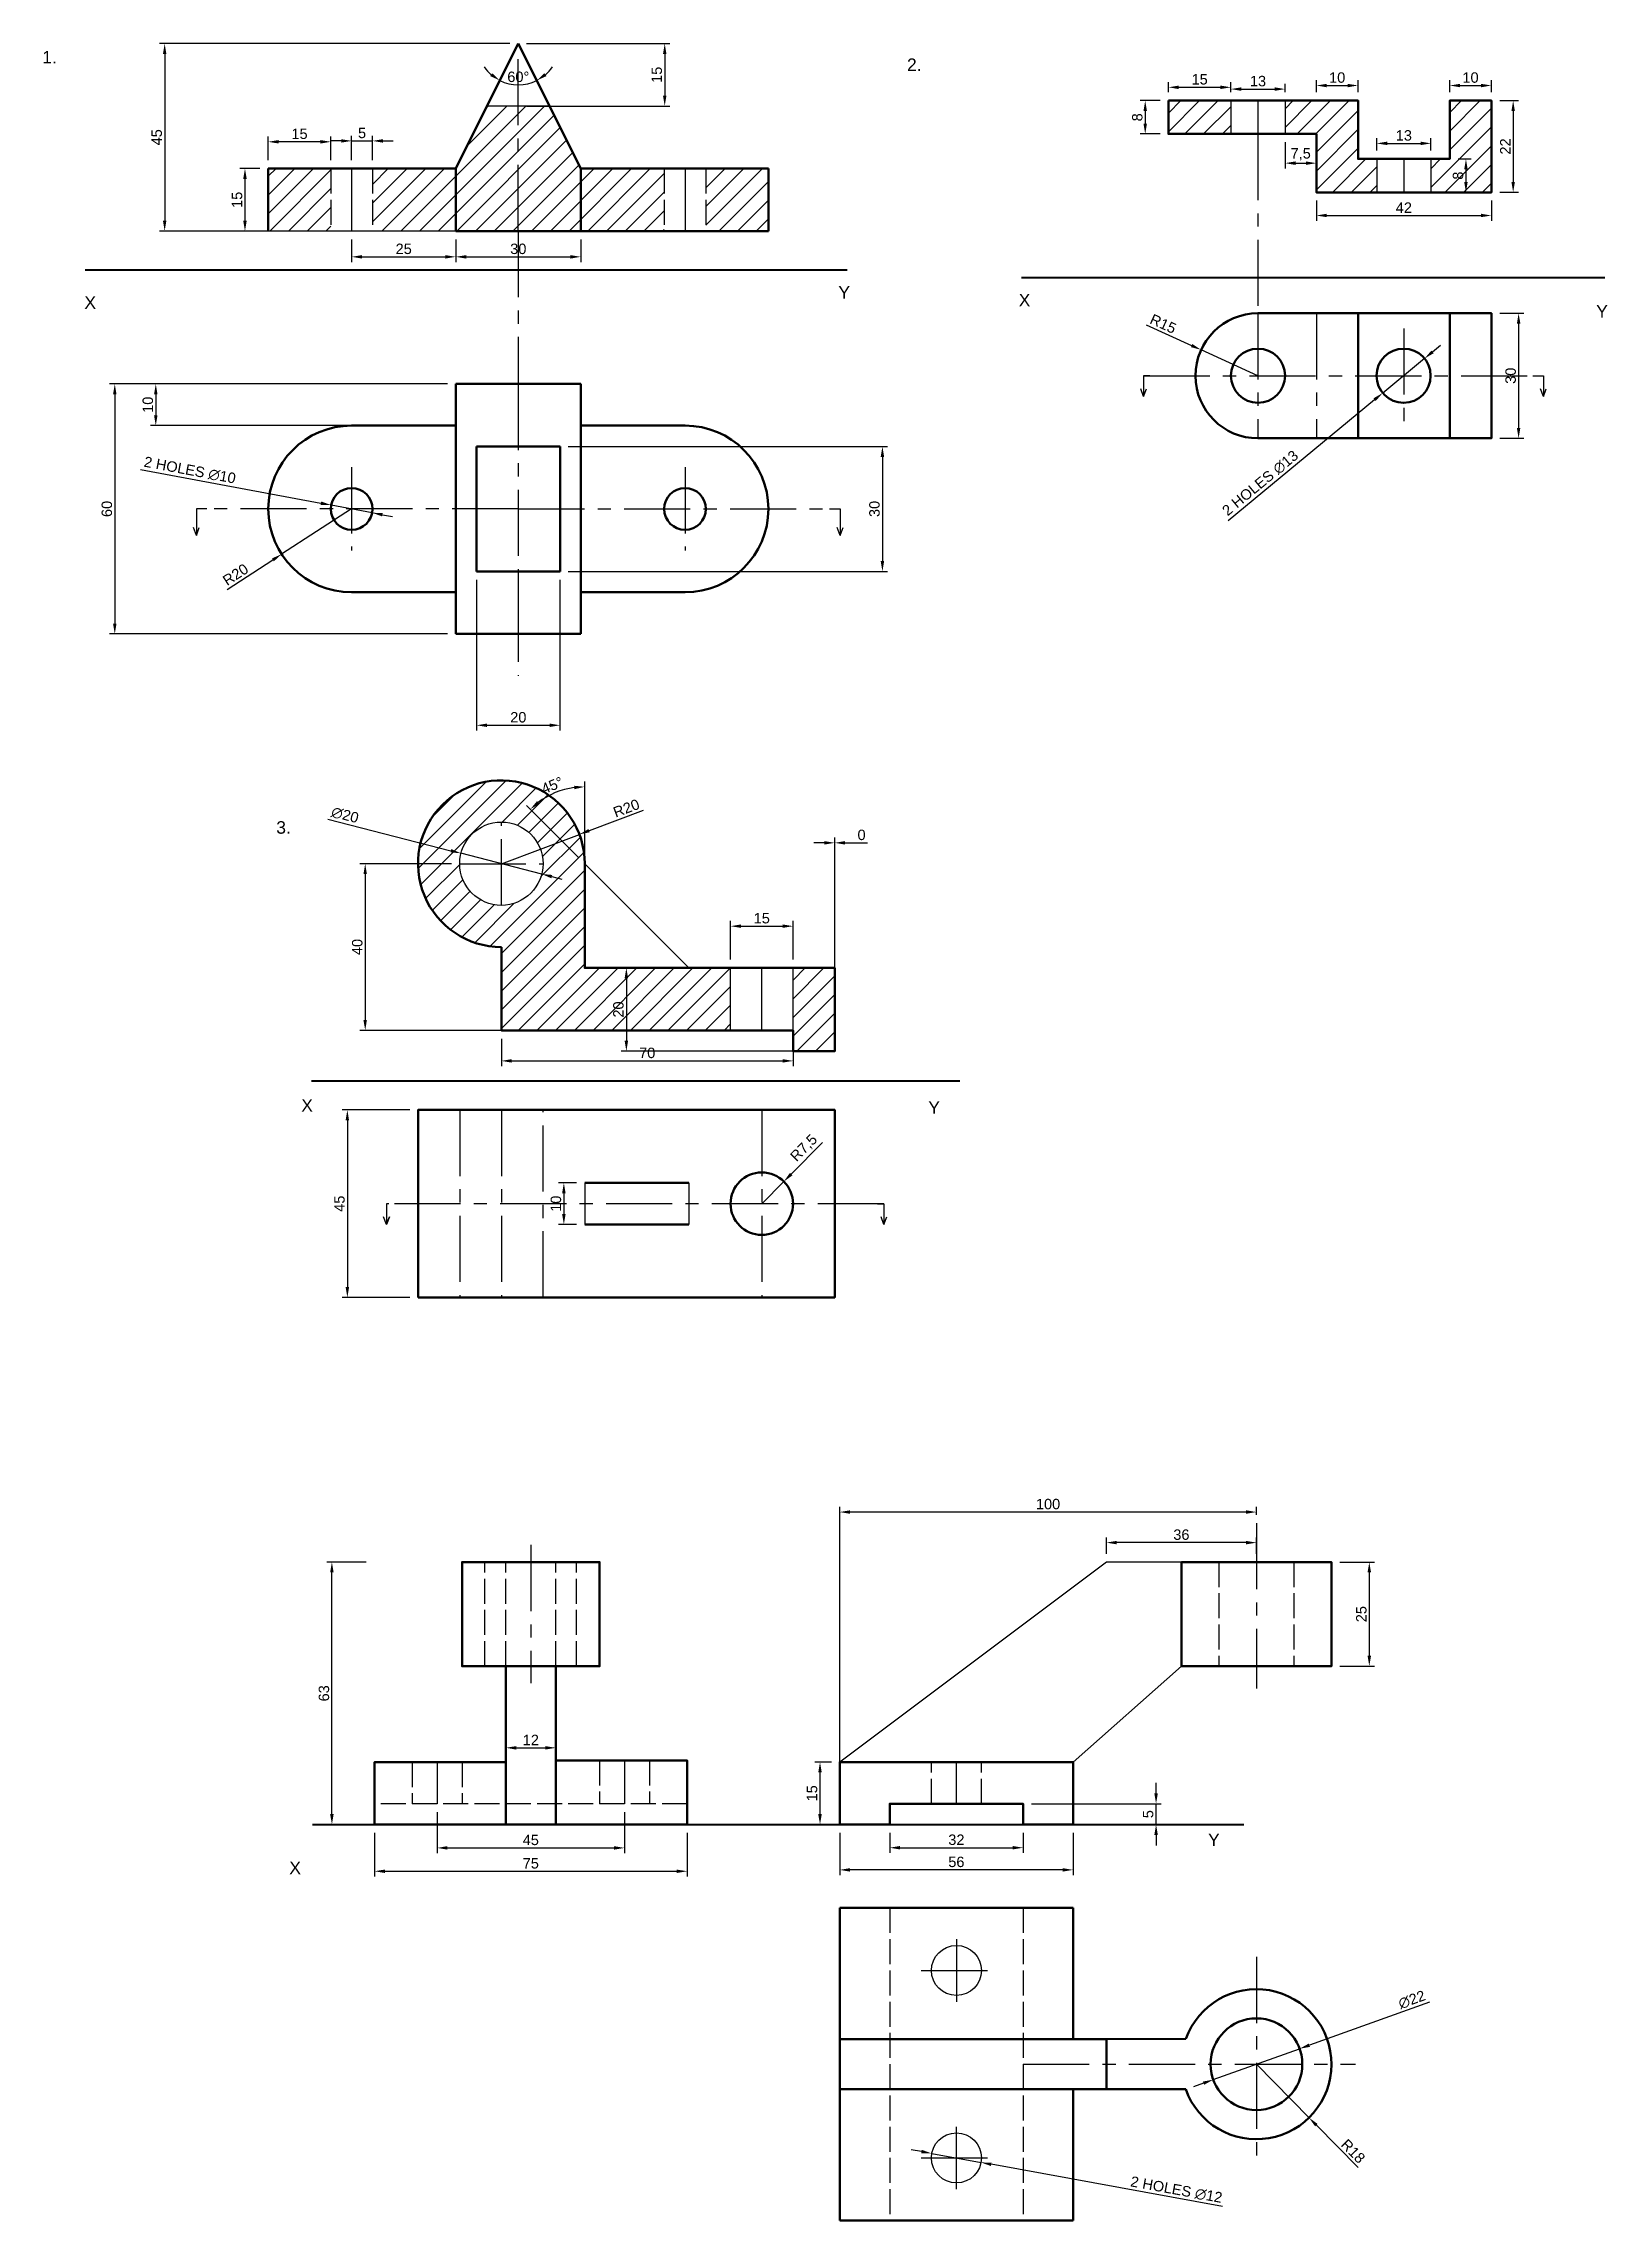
# Model space of a CAD drawing. Header units: millimetres. Extents: x 2810 to 3185, y 829 to 1351.
import ezdxf

# ---------------------------------------------------------------- set-up
doc = ezdxf.new("R2010")
doc.units = ezdxf.units.MM
doc.header["$LTSCALE"] = 0.5
doc.linetypes.add('ACAD_ISO02W100', pattern=[15, 12, -3])
doc.linetypes.add('CENTER', pattern=[50.8, 31.75, -6.35, 6.35, -6.35])
doc.styles.get("Standard").update_dxf_attribs({"font": 'arial.ttf'})
doc.dimstyles.new('ISO-25', dxfattribs={"dimtxt": 2.5, "dimasz": 2.5, "dimexe": 1.25, "dimexo": 2, "dimtad": 1, "dimtxsty": 'Standard', "dimcen": 2.5, "dimadec": 0, "dimazin": 0, "dimtfac": 1, "dimtmove": 0, "dimatfit": 3, "dimfxl": 1, "dimlwd": 25, "dimarcsym": 0})

msp = doc.modelspace()

# ---------------------------------------------------------------- texts
for s, p in [('1. ', (2809.542, 1346.273)), ('2. ', (3017.064, 1344.47)), ('X', (2819.663, 1287.389)), ('Y', (3000.595, 1289.832)), ('X', (3043.873, 1287.972)), ('Y', (3182.447, 1285.288)), ('3. ', (2865.706, 1161.436)), ('X', (2871.705, 1094.72)), ('Y', (3022.169, 1094.215)), ('Y', (3089.303, 918.484)), ('X', (2868.833, 911.75))]:
    msp.add_text(s, height=3).set_placement(p)

# ---------------------------------------------------------------- blocks, each defined once
blk = doc.blocks.new('*D2')
at = {"color": 0, "lineweight": -2, "transparency": 16777216}
for p, q in [((2861.79, 1321.05), (2856.95, 1321.05)), ((2861.79, 1306.05), (2856.95, 1306.05))]:
    blk.add_line(p, q, dxfattribs=at)
at = {"color": 0, "lineweight": 25, "transparency": 16777216}
blk.add_line((2858.2, 1318.55), (2858.2, 1308.55), dxfattribs=at)
at = {"color": 0, "transparency": 16777216}
for points in [[(2857.78, 1318.55), (2858.62, 1318.55), (2858.2, 1321.05)], [(2857.78, 1308.55), (2858.62, 1308.55), (2858.2, 1306.05)]]:
    blk.add_solid(points, dxfattribs=at)
at = {"layer": 'Defpoints', "color": 0, "transparency": 16777216}
for p in [(2863.79, 1321.05), (2858.2, 1306.05), (2863.79, 1306.05)]:
    blk.add_point(p, dxfattribs=at)
at = {"color": 0, "transparency": 16777216, "insert": (2856.3, 1313.55), "char_height": 2.5, "attachment_point": 5, "rotation": 90}
blk.add_mtext('15', dxfattribs=at)
blk = doc.blocks.new('*D3')
at = {"color": 0, "lineweight": -2, "transparency": 16777216}
for p, q in [((2908.79, 1304.05), (2908.79, 1298.62)), ((2938.79, 1304.05), (2938.79, 1298.62))]:
    blk.add_line(p, q, dxfattribs=at)
at = {"color": 0, "lineweight": 25, "transparency": 16777216}
blk.add_line((2911.29, 1299.87), (2936.29, 1299.87), dxfattribs=at)
at = {"color": 0, "transparency": 16777216}
for points in [[(2911.29, 1300.28), (2911.29, 1299.45), (2908.79, 1299.87)], [(2936.29, 1300.28), (2936.29, 1299.45), (2938.79, 1299.87)]]:
    blk.add_solid(points, dxfattribs=at)
at = {"layer": 'Defpoints', "color": 0, "transparency": 16777216}
for p in [(2908.79, 1306.05), (2938.79, 1306.05), (2938.79, 1299.87)]:
    blk.add_point(p, dxfattribs=at)
at = {"color": 0, "transparency": 16777216, "insert": (2923.79, 1301.77), "char_height": 2.5, "attachment_point": 5}
blk.add_mtext('30', dxfattribs=at)
blk = doc.blocks.new('*D4')
at = {"color": 0, "lineweight": -2, "transparency": 16777216}
for p, q in [((2883.79, 1304.05), (2883.79, 1298.62)), ((2908.79, 1304.05), (2908.79, 1298.62))]:
    blk.add_line(p, q, dxfattribs=at)
at = {"color": 0, "lineweight": 25, "transparency": 16777216}
blk.add_line((2886.29, 1299.87), (2906.29, 1299.87), dxfattribs=at)
at = {"color": 0, "transparency": 16777216}
for points in [[(2886.29, 1300.28), (2886.29, 1299.45), (2883.79, 1299.87)], [(2906.29, 1300.28), (2906.29, 1299.45), (2908.79, 1299.87)]]:
    blk.add_solid(points, dxfattribs=at)
at = {"layer": 'Defpoints', "color": 0, "transparency": 16777216}
for p in [(2883.79, 1306.05), (2908.79, 1306.05), (2908.79, 1299.87)]:
    blk.add_point(p, dxfattribs=at)
at = {"color": 0, "transparency": 16777216, "insert": (2896.29, 1301.77), "char_height": 2.5, "attachment_point": 5}
blk.add_mtext('25', dxfattribs=at)
blk = doc.blocks.new('*D5')
at = {"color": 0, "lineweight": 25, "transparency": 16777216}
for p, q in [((2881.29, 1327.69), (2878.79, 1327.69)), ((2883.79, 1327.69), (2888.79, 1327.69)), ((2891.29, 1327.69), (2893.79, 1327.69))]:
    blk.add_line(p, q, dxfattribs=at)
at = {"color": 0, "lineweight": -2, "transparency": 16777216}
for p, q in [((2883.79, 1323.05), (2883.79, 1328.94)), ((2888.79, 1323.05), (2888.79, 1328.94))]:
    blk.add_line(p, q, dxfattribs=at)
at = {"color": 0, "transparency": 16777216}
for points in [[(2881.29, 1328.1), (2881.29, 1327.27), (2883.79, 1327.69)], [(2891.29, 1328.1), (2891.29, 1327.27), (2888.79, 1327.69)]]:
    blk.add_solid(points, dxfattribs=at)
at = {"layer": 'Defpoints', "color": 0, "transparency": 16777216}
for p in [(2888.79, 1327.69), (2883.79, 1321.05), (2888.79, 1321.05)]:
    blk.add_point(p, dxfattribs=at)
at = {"color": 0, "transparency": 16777216, "insert": (2886.29, 1329.58), "char_height": 2.5, "attachment_point": 5}
blk.add_mtext('5', dxfattribs=at)
blk = doc.blocks.new('*D6')
at = {"color": 0, "lineweight": -2, "transparency": 16777216}
for p, q in [((2921.79, 1351.05), (2837.68, 1351.05)), ((2921.79, 1306.05), (2837.68, 1306.05))]:
    blk.add_line(p, q, dxfattribs=at)
at = {"color": 0, "lineweight": 25, "transparency": 16777216}
blk.add_line((2838.93, 1348.55), (2838.93, 1308.55), dxfattribs=at)
at = {"color": 0, "transparency": 16777216}
for points in [[(2838.51, 1348.55), (2839.34, 1348.55), (2838.93, 1351.05)], [(2838.51, 1308.55), (2839.34, 1308.55), (2838.93, 1306.05)]]:
    blk.add_solid(points, dxfattribs=at)
at = {"layer": 'Defpoints', "color": 0, "transparency": 16777216}
for p in [(2923.79, 1351.05), (2838.93, 1306.05), (2923.79, 1306.05)]:
    blk.add_point(p, dxfattribs=at)
at = {"color": 0, "lineweight": 50, "transparency": 16777216, "insert": (2837.03, 1328.55), "char_height": 2.5, "attachment_point": 5, "rotation": 90}
blk.add_mtext('45', dxfattribs=at)
blk = doc.blocks.new('*D7')
at = {"color": 0, "lineweight": -2, "transparency": 16777216}
for p, q in [((2863.79, 1323.05), (2863.79, 1328.72)), ((2878.79, 1323.05), (2878.79, 1328.72))]:
    blk.add_line(p, q, dxfattribs=at)
at = {"color": 0, "lineweight": 25, "transparency": 16777216}
blk.add_line((2876.29, 1327.47), (2866.29, 1327.47), dxfattribs=at)
at = {"color": 0, "transparency": 16777216}
for points in [[(2866.29, 1327.89), (2866.29, 1327.06), (2863.79, 1327.47)], [(2876.29, 1327.89), (2876.29, 1327.06), (2878.79, 1327.47)]]:
    blk.add_solid(points, dxfattribs=at)
at = {"layer": 'Defpoints', "color": 0, "transparency": 16777216}
for p in [(2863.79, 1327.47), (2863.79, 1321.05), (2878.79, 1321.05)]:
    blk.add_point(p, dxfattribs=at)
at = {"color": 0, "transparency": 16777216, "insert": (2871.29, 1329.38), "char_height": 2.5, "attachment_point": 5}
blk.add_mtext('15', dxfattribs=at)
blk = doc.blocks.new('*D9')
at = {"color": 0, "lineweight": 25, "transparency": 16777216}
for p, q in [((2883.79, 1239.37), (2867, 1228.51)), ((2853.94, 1220.06), (2864.9, 1227.15))]:
    blk.add_line(p, q, dxfattribs=at)
at = {"color": 0, "transparency": 16777216}
blk.add_solid([(2864.68, 1227.5), (2865.13, 1226.8), (2867, 1228.51)], dxfattribs=at)
at = {"layer": 'Defpoints', "color": 0, "transparency": 16777216}
for p in [(2883.79, 1239.37), (2867, 1228.51)]:
    blk.add_point(p, dxfattribs=at)
at = {"color": 0, "transparency": 16777216, "insert": (2855.93, 1223.61), "char_height": 2.5, "attachment_point": 5, "rotation": 32.898}
blk.add_mtext('R20', dxfattribs=at)
blk = doc.blocks.new('*D10')
at = {"color": 0, "lineweight": 25, "transparency": 16777216}
for p, q in [((2833.16, 1248.85), (2876.42, 1240.75)), ((2888.71, 1238.45), (2878.88, 1240.29)), ((2891.17, 1237.99), (2893.62, 1237.53))]:
    blk.add_line(p, q, dxfattribs=at)
at = {"color": 0, "transparency": 16777216}
for points in [[(2876.5, 1241.16), (2876.35, 1240.34), (2878.88, 1240.29)], [(2891.24, 1238.4), (2891.09, 1237.58), (2888.71, 1238.45)]]:
    blk.add_solid(points, dxfattribs=at)
at = {"layer": 'Defpoints', "color": 0, "transparency": 16777216}
for p in [(2878.88, 1240.29), (2888.71, 1238.45)]:
    blk.add_point(p, dxfattribs=at)
at = {"color": 0, "transparency": 16777216, "insert": (2844.97, 1248.65), "char_height": 2.5, "attachment_point": 5, "rotation": 349.3915}
blk.add_mtext('2 HOLES ∅10', dxfattribs=at)
blk = doc.blocks.new('*D11')
at = {"color": 0, "lineweight": -2, "transparency": 16777216}
for p, q in [((2906.79, 1269.37), (2825.71, 1269.37)), ((2906.79, 1209.37), (2825.71, 1209.37))]:
    blk.add_line(p, q, dxfattribs=at)
at = {"color": 0, "lineweight": 25, "transparency": 16777216}
blk.add_line((2826.96, 1266.87), (2826.96, 1211.87), dxfattribs=at)
at = {"color": 0, "transparency": 16777216}
for points in [[(2826.54, 1266.87), (2827.37, 1266.87), (2826.96, 1269.37)], [(2826.54, 1211.87), (2827.37, 1211.87), (2826.96, 1209.37)]]:
    blk.add_solid(points, dxfattribs=at)
at = {"layer": 'Defpoints', "color": 0, "transparency": 16777216}
for p in [(2908.79, 1269.37), (2826.96, 1209.37), (2908.79, 1209.37)]:
    blk.add_point(p, dxfattribs=at)
at = {"color": 0, "transparency": 16777216, "insert": (2825.06, 1239.37), "char_height": 2.5, "attachment_point": 5, "rotation": 90}
blk.add_mtext('60', dxfattribs=at)
blk = doc.blocks.new('*D12')
at = {"color": 0, "lineweight": -2, "transparency": 16777216}
for p, q in [((2906.79, 1269.37), (2835.54, 1269.37)), ((2906.79, 1259.37), (2835.54, 1259.37))]:
    blk.add_line(p, q, dxfattribs=at)
at = {"color": 0, "lineweight": 25, "transparency": 16777216}
blk.add_line((2836.79, 1266.87), (2836.79, 1261.87), dxfattribs=at)
at = {"color": 0, "transparency": 16777216}
for points in [[(2836.38, 1266.87), (2837.21, 1266.87), (2836.79, 1269.37)], [(2836.38, 1261.87), (2837.21, 1261.87), (2836.79, 1259.37)]]:
    blk.add_solid(points, dxfattribs=at)
at = {"layer": 'Defpoints', "color": 0, "transparency": 16777216}
for p in [(2908.79, 1269.37), (2836.79, 1259.37), (2908.79, 1259.37)]:
    blk.add_point(p, dxfattribs=at)
at = {"color": 0, "transparency": 16777216, "insert": (2834.89, 1264.37), "char_height": 2.5, "attachment_point": 5, "rotation": 90}
blk.add_mtext('10', dxfattribs=at)
blk = doc.blocks.new('*D13')
at = {"color": 0, "lineweight": -2, "transparency": 16777216}
for p, q in [((2935.79, 1254.37), (3012.41, 1254.37)), ((2935.79, 1224.37), (3012.41, 1224.37))]:
    blk.add_line(p, q, dxfattribs=at)
at = {"color": 0, "lineweight": 25, "transparency": 16777216}
blk.add_line((3011.16, 1251.87), (3011.16, 1226.87), dxfattribs=at)
at = {"color": 0, "transparency": 16777216}
for points in [[(3010.75, 1251.87), (3011.58, 1251.87), (3011.16, 1254.37)], [(3010.75, 1226.87), (3011.58, 1226.87), (3011.16, 1224.37)]]:
    blk.add_solid(points, dxfattribs=at)
at = {"layer": 'Defpoints', "color": 0, "transparency": 16777216}
for p in [(2933.79, 1254.37), (2933.79, 1224.37), (3011.16, 1224.37)]:
    blk.add_point(p, dxfattribs=at)
at = {"color": 0, "transparency": 16777216, "insert": (3009.26, 1239.37), "char_height": 2.5, "attachment_point": 5, "rotation": 90}
blk.add_mtext('30', dxfattribs=at)
blk = doc.blocks.new('*D14')
at = {"color": 0, "lineweight": -2, "transparency": 16777216}
for p, q in [((2913.79, 1222.37), (2913.79, 1186.21)), ((2933.79, 1222.37), (2933.79, 1186.21))]:
    blk.add_line(p, q, dxfattribs=at)
at = {"color": 0, "lineweight": 25, "transparency": 16777216}
blk.add_line((2916.29, 1187.46), (2931.29, 1187.46), dxfattribs=at)
at = {"color": 0, "transparency": 16777216}
for points in [[(2916.29, 1187.87), (2916.29, 1187.04), (2913.79, 1187.46)], [(2931.29, 1187.87), (2931.29, 1187.04), (2933.79, 1187.46)]]:
    blk.add_solid(points, dxfattribs=at)
at = {"layer": 'Defpoints', "color": 0, "transparency": 16777216}
for p in [(2913.79, 1224.37), (2933.79, 1224.37), (2933.79, 1187.46)]:
    blk.add_point(p, dxfattribs=at)
at = {"color": 0, "transparency": 16777216, "insert": (2923.79, 1189.36), "char_height": 2.5, "attachment_point": 5}
blk.add_mtext('20', dxfattribs=at)
blk = doc.blocks.new('*D15')
at = {"color": 0, "lineweight": -2, "transparency": 16777216}
for p, q in [((2925.79, 1351.05), (2960.17, 1351.05)), ((2925.79, 1336.05), (2960.17, 1336.05))]:
    blk.add_line(p, q, dxfattribs=at)
at = {"color": 0, "lineweight": 25, "transparency": 16777216}
blk.add_line((2958.92, 1348.55), (2958.92, 1338.55), dxfattribs=at)
at = {"color": 0, "transparency": 16777216}
for points in [[(2958.51, 1348.55), (2959.34, 1348.55), (2958.92, 1351.05)], [(2958.51, 1338.55), (2959.34, 1338.55), (2958.92, 1336.05)]]:
    blk.add_solid(points, dxfattribs=at)
at = {"layer": 'Defpoints', "color": 0, "transparency": 16777216}
for p in [(2923.79, 1351.05), (2923.79, 1336.05), (2958.92, 1336.05)]:
    blk.add_point(p, dxfattribs=at)
at = {"color": 0, "transparency": 16777216, "insert": (2957.02, 1343.55), "char_height": 2.5, "attachment_point": 5, "rotation": 90}
blk.add_mtext('15', dxfattribs=at)
blk = doc.blocks.new('*D16')
at = {"color": 0, "lineweight": 25, "transparency": 16777216}
for start, end in [(214.4393, 228.9371), (311.0629, 325.5607), (243.4349, 296.5651)]:
    blk.add_arc((2923.79, 1351.05), 9.91, start, end, dxfattribs=at)
at = {"color": 0, "transparency": 16777216}
for points in [[(2917.52, 1343.93), (2917.05, 1343.24), (2919.36, 1342.19)], [(2930.53, 1343.24), (2930.07, 1343.93), (2928.22, 1342.19)]]:
    blk.add_solid(points, dxfattribs=at)
at = {"layer": 'Defpoints', "color": 0, "transparency": 16777216}
for p in [(2923.79, 1351.05), (2923.79, 1351.05), (2922.27, 1341.27), (2908.79, 1321.05), (2938.79, 1321.05)]:
    blk.add_point(p, dxfattribs=at)
at = {"color": 0, "transparency": 16777216, "insert": (2923.79, 1343.05), "char_height": 2.5, "attachment_point": 5}
blk.add_mtext('60%%D', dxfattribs=at)
blk = doc.blocks.new('*D22')
at = {"color": 0, "lineweight": -2, "transparency": 16777216}
for p, q in [((2907.72, 1154.24), (2885.8, 1154.24)), ((2987.72, 1114.24), (2885.8, 1114.24))]:
    blk.add_line(p, q, dxfattribs=at)
at = {"color": 0, "lineweight": 25, "transparency": 16777216}
blk.add_line((2887.05, 1151.74), (2887.05, 1116.74), dxfattribs=at)
at = {"color": 0, "transparency": 16777216}
for points in [[(2886.63, 1151.74), (2887.46, 1151.74), (2887.05, 1154.24)], [(2886.63, 1116.74), (2887.46, 1116.74), (2887.05, 1114.24)]]:
    blk.add_solid(points, dxfattribs=at)
at = {"layer": 'Defpoints', "color": 0, "transparency": 16777216}
for p in [(2909.72, 1154.24), (2887.05, 1114.24), (2989.72, 1114.24)]:
    blk.add_point(p, dxfattribs=at)
at = {"color": 0, "transparency": 16777216, "insert": (2885.15, 1134.24), "char_height": 2.5, "attachment_point": 5, "rotation": 90}
blk.add_mtext('40', dxfattribs=at)
blk = doc.blocks.new('*D23')
at = {"color": 0, "lineweight": -2, "transparency": 16777216}
for p, q in [((2919.72, 1112.24), (2919.72, 1105.66)), ((2989.72, 1112.24), (2989.72, 1105.66))]:
    blk.add_line(p, q, dxfattribs=at)
at = {"color": 0, "lineweight": 25, "transparency": 16777216}
blk.add_line((2922.22, 1106.91), (2987.22, 1106.91), dxfattribs=at)
at = {"color": 0, "transparency": 16777216}
for points in [[(2922.22, 1107.33), (2922.22, 1106.5), (2919.72, 1106.91)], [(2987.22, 1107.33), (2987.22, 1106.5), (2989.72, 1106.91)]]:
    blk.add_solid(points, dxfattribs=at)
at = {"layer": 'Defpoints', "color": 0, "transparency": 16777216}
for p in [(2919.72, 1114.24), (2989.72, 1114.24), (2989.72, 1106.91)]:
    blk.add_point(p, dxfattribs=at)
at = {"color": 0, "transparency": 16777216, "insert": (2954.72, 1108.82), "char_height": 2.5, "attachment_point": 5}
blk.add_mtext('70', dxfattribs=at)
blk = doc.blocks.new('*D24')
at = {"color": 0, "lineweight": -2, "transparency": 16777216}
for p in [(2999.72, 1111.24), (2999.72, 1131.24)]:
    blk.add_line(p, (2999.72, 1160.49), dxfattribs=at)
at = {"color": 0, "lineweight": 25, "transparency": 16777216}
for p, q in [((2997.22, 1159.24), (2994.72, 1159.24)), ((3002.22, 1159.24), (3007.6, 1159.24))]:
    blk.add_line(p, q, dxfattribs=at)
at = {"color": 0, "transparency": 16777216}
for points in [[(2997.22, 1159.66), (2997.22, 1158.83), (2999.72, 1159.24)], [(3002.22, 1159.66), (3002.22, 1158.83), (2999.72, 1159.24)]]:
    blk.add_solid(points, dxfattribs=at)
at = {"layer": 'Defpoints', "color": 0, "transparency": 16777216}
for p in [(2999.72, 1159.24), (2999.72, 1129.24), (2999.72, 1109.24)]:
    blk.add_point(p, dxfattribs=at)
at = {"color": 0, "transparency": 16777216, "insert": (3006.16, 1161.14), "char_height": 2.5, "attachment_point": 5}
blk.add_mtext('0', dxfattribs=at)
blk = doc.blocks.new('*D25')
at = {"color": 0, "lineweight": -2, "transparency": 16777216}
for p, q in [((2974.72, 1131.24), (2974.72, 1140.49)), ((2989.72, 1131.24), (2989.72, 1140.49))]:
    blk.add_line(p, q, dxfattribs=at)
at = {"color": 0, "lineweight": 25, "transparency": 16777216}
blk.add_line((2977.22, 1139.24), (2987.22, 1139.24), dxfattribs=at)
at = {"color": 0, "transparency": 16777216}
for points in [[(2977.22, 1139.66), (2977.22, 1138.83), (2974.72, 1139.24)], [(2987.22, 1139.66), (2987.22, 1138.83), (2989.72, 1139.24)]]:
    blk.add_solid(points, dxfattribs=at)
at = {"layer": 'Defpoints', "color": 0, "transparency": 16777216}
for p in [(2989.72, 1139.24), (2974.72, 1129.24), (2989.72, 1129.24)]:
    blk.add_point(p, dxfattribs=at)
at = {"color": 0, "transparency": 16777216, "insert": (2982.22, 1141.14), "char_height": 2.5, "attachment_point": 5}
blk.add_mtext('15', dxfattribs=at)
blk = doc.blocks.new('*D26')
at = {"color": 0, "lineweight": -2, "transparency": 16777216}
for p, q in [((2941.72, 1129.24), (2950.97, 1129.24)), ((2997.72, 1109.24), (2948.47, 1109.24))]:
    blk.add_line(p, q, dxfattribs=at)
at = {"color": 0, "lineweight": 25, "transparency": 16777216}
blk.add_line((2949.72, 1126.74), (2949.72, 1111.74), dxfattribs=at)
at = {"color": 0, "transparency": 16777216}
for points in [[(2949.3, 1126.74), (2950.14, 1126.74), (2949.72, 1129.24)], [(2949.3, 1111.74), (2950.14, 1111.74), (2949.72, 1109.24)]]:
    blk.add_solid(points, dxfattribs=at)
at = {"layer": 'Defpoints', "color": 0, "transparency": 16777216}
for p in [(2939.72, 1129.24), (2949.72, 1109.24), (2999.72, 1109.24)]:
    blk.add_point(p, dxfattribs=at)
at = {"color": 0, "transparency": 16777216, "insert": (2947.82, 1119.24), "char_height": 2.5, "attachment_point": 5, "rotation": 90}
blk.add_mtext('20', dxfattribs=at)
blk = doc.blocks.new('*D27')
at = {"color": 0, "lineweight": 25, "transparency": 16777216}
for p, q in [((2878.06, 1164.93), (2907.61, 1157.35)), ((2929.41, 1151.76), (2910.03, 1156.73)), ((2931.83, 1151.14), (2934.25, 1150.52))]:
    blk.add_line(p, q, dxfattribs=at)
at = {"color": 0, "transparency": 16777216}
for points in [[(2907.71, 1157.75), (2907.51, 1156.95), (2910.03, 1156.73)], [(2931.93, 1151.54), (2931.72, 1150.73), (2929.41, 1151.76)]]:
    blk.add_solid(points, dxfattribs=at)
at = {"layer": 'Defpoints', "color": 0, "transparency": 16777216}
for p in [(2910.03, 1156.73), (2929.41, 1151.76)]:
    blk.add_point(p, dxfattribs=at)
at = {"color": 0, "transparency": 16777216, "insert": (2882.2, 1165.9), "char_height": 2.5, "attachment_point": 5, "rotation": 345.6136}
blk.add_mtext('∅20', dxfattribs=at)
blk = doc.blocks.new('*D28')
at = {"color": 0, "lineweight": 25, "transparency": 16777216}
for p, q in [((2953.77, 1167.04), (2940.78, 1162.16)), ((2919.72, 1154.24), (2938.44, 1161.28))]:
    blk.add_line(p, q, dxfattribs=at)
at = {"color": 0, "transparency": 16777216}
blk.add_solid([(2940.63, 1162.55), (2940.93, 1161.77), (2938.44, 1161.28)], dxfattribs=at)
at = {"layer": 'Defpoints', "color": 0, "transparency": 16777216}
for p in [(2938.44, 1161.28), (2919.72, 1154.24)]:
    blk.add_point(p, dxfattribs=at)
at = {"color": 0, "transparency": 16777216, "insert": (2949.72, 1167.55), "char_height": 2.5, "attachment_point": 5, "rotation": 20.5945}
blk.add_mtext('R20', dxfattribs=at)
blk = doc.blocks.new('*D29')
at = {"color": 0, "lineweight": -2, "transparency": 16777216}
for p, q in [((2939.72, 1156.24), (2939.72, 1173.94)), ((2938.3, 1155.66), (2925.79, 1168.17))]:
    blk.add_line(p, q, dxfattribs=at)
at = {"color": 0, "lineweight": 25, "transparency": 16777216}
blk.add_arc((2939.72, 1154.24), 18.45, 97.7693, 127.2307, dxfattribs=at)
at = {"color": 0, "transparency": 16777216}
for points in [[(2937.2, 1172.94), (2937.25, 1172.11), (2939.72, 1172.69)], [(2928.83, 1168.62), (2928.28, 1169.25), (2926.67, 1167.29)]]:
    blk.add_solid(points, dxfattribs=at)
at = {"layer": 'Defpoints', "color": 0, "transparency": 16777216}
for p in [(2934.94, 1172.07), (2939.72, 1154.24), (2939.72, 1154.24), (2939.72, 1129.24), (2964.72, 1129.24)]:
    blk.add_point(p, dxfattribs=at)
at = {"color": 0, "transparency": 16777216, "insert": (2931.93, 1173.04), "char_height": 2.5, "attachment_point": 5, "rotation": 22.5}
blk.add_mtext('45°', dxfattribs=at)
blk = doc.blocks.new('*D30')
at = {"color": 0, "lineweight": -2, "transparency": 16777216}
for p, q in [((2937.72, 1077.64), (2933.47, 1077.64)), ((2937.72, 1067.64), (2933.47, 1067.64))]:
    blk.add_line(p, q, dxfattribs=at)
at = {"color": 0, "lineweight": 25, "transparency": 16777216}
blk.add_line((2934.72, 1075.14), (2934.72, 1070.14), dxfattribs=at)
at = {"color": 0, "transparency": 16777216}
for points in [[(2934.3, 1075.14), (2935.14, 1075.14), (2934.72, 1077.64)], [(2934.3, 1070.14), (2935.14, 1070.14), (2934.72, 1067.64)]]:
    blk.add_solid(points, dxfattribs=at)
at = {"layer": 'Defpoints', "color": 0, "transparency": 16777216}
for p in [(2939.72, 1077.64), (2934.72, 1067.64), (2939.72, 1067.64)]:
    blk.add_point(p, dxfattribs=at)
at = {"color": 0, "transparency": 16777216, "insert": (2932.82, 1072.64), "char_height": 2.5, "attachment_point": 5, "rotation": 90}
blk.add_mtext('10', dxfattribs=at)
blk = doc.blocks.new('*D31')
at = {"color": 0, "lineweight": 25, "transparency": 16777216}
for p, q in [((2996.82, 1087.34), (2989.27, 1079.74)), ((2982.22, 1072.64), (2987.5, 1077.96))]:
    blk.add_line(p, q, dxfattribs=at)
at = {"color": 0, "transparency": 16777216}
blk.add_solid([(2988.97, 1080.03), (2989.56, 1079.44), (2987.5, 1077.96)], dxfattribs=at)
at = {"layer": 'Defpoints', "color": 0, "transparency": 16777216}
for p in [(2987.5, 1077.96), (2982.22, 1072.64)]:
    blk.add_point(p, dxfattribs=at)
at = {"color": 0, "transparency": 16777216, "insert": (2992.42, 1085.92), "char_height": 2.5, "attachment_point": 5, "rotation": 45.1912}
blk.add_mtext('R7,5', dxfattribs=at)
blk = doc.blocks.new('*D32')
at = {"color": 0, "lineweight": -2, "transparency": 16777216}
for p, q in [((2897.72, 1095.14), (2881.52, 1095.14)), ((2897.72, 1050.14), (2881.52, 1050.14))]:
    blk.add_line(p, q, dxfattribs=at)
at = {"color": 0, "lineweight": 25, "transparency": 16777216}
blk.add_line((2882.77, 1092.64), (2882.77, 1052.64), dxfattribs=at)
at = {"color": 0, "transparency": 16777216}
for points in [[(2882.35, 1092.64), (2883.18, 1092.64), (2882.77, 1095.14)], [(2882.35, 1052.64), (2883.18, 1052.64), (2882.77, 1050.14)]]:
    blk.add_solid(points, dxfattribs=at)
at = {"layer": 'Defpoints', "color": 0, "transparency": 16777216}
for p in [(2899.72, 1095.14), (2882.77, 1050.14), (2899.72, 1050.14)]:
    blk.add_point(p, dxfattribs=at)
at = {"color": 0, "transparency": 16777216, "insert": (2880.87, 1072.64), "char_height": 2.5, "attachment_point": 5, "rotation": 90}
blk.add_mtext('45', dxfattribs=at)
blk = doc.blocks.new('*D34')
at = {"color": 0, "lineweight": -2, "transparency": 16777216}
for p, q in [((3077.79, 1337.35), (3072.98, 1337.35)), ((3077.79, 1329.35), (3072.98, 1329.35))]:
    blk.add_line(p, q, dxfattribs=at)
at = {"color": 0, "lineweight": 25, "transparency": 16777216}
blk.add_line((3074.23, 1334.85), (3074.23, 1331.85), dxfattribs=at)
at = {"color": 0, "transparency": 16777216}
for points in [[(3073.81, 1334.85), (3074.65, 1334.85), (3074.23, 1337.35)], [(3073.81, 1331.85), (3074.65, 1331.85), (3074.23, 1329.35)]]:
    blk.add_solid(points, dxfattribs=at)
at = {"layer": 'Defpoints', "color": 0, "transparency": 16777216}
for p in [(3079.79, 1337.35), (3074.23, 1329.35), (3079.79, 1329.35)]:
    blk.add_point(p, dxfattribs=at)
at = {"color": 0, "transparency": 16777216, "insert": (3072.33, 1333.35), "char_height": 2.5, "attachment_point": 5, "rotation": 90}
blk.add_mtext('8', dxfattribs=at)
blk = doc.blocks.new('*D35')
at = {"color": 0, "lineweight": -2, "transparency": 16777216}
for p, q in [((3079.79, 1339.35), (3079.79, 1341.8)), ((3094.79, 1339.35), (3094.79, 1341.8))]:
    blk.add_line(p, q, dxfattribs=at)
at = {"color": 0, "lineweight": 25, "transparency": 16777216}
blk.add_line((3082.29, 1340.55), (3092.29, 1340.55), dxfattribs=at)
at = {"color": 0, "transparency": 16777216}
for points in [[(3082.29, 1340.97), (3082.29, 1340.13), (3079.79, 1340.55)], [(3092.29, 1340.97), (3092.29, 1340.13), (3094.79, 1340.55)]]:
    blk.add_solid(points, dxfattribs=at)
at = {"layer": 'Defpoints', "color": 0, "transparency": 16777216}
for p in [(3094.79, 1340.55), (3079.79, 1337.35), (3094.79, 1337.35)]:
    blk.add_point(p, dxfattribs=at)
at = {"color": 0, "transparency": 16777216, "insert": (3087.29, 1342.45), "char_height": 2.5, "attachment_point": 5}
blk.add_mtext('15', dxfattribs=at)
blk = doc.blocks.new('*D36')
at = {"color": 0, "lineweight": -2, "transparency": 16777216}
for p, q in [((3094.79, 1339.35), (3094.79, 1341.37)), ((3107.79, 1339.35), (3107.79, 1341.37))]:
    blk.add_line(p, q, dxfattribs=at)
at = {"color": 0, "lineweight": 25, "transparency": 16777216}
blk.add_line((3097.29, 1340.12), (3105.29, 1340.12), dxfattribs=at)
at = {"color": 0, "transparency": 16777216}
for points in [[(3097.29, 1340.54), (3097.29, 1339.71), (3094.79, 1340.12)], [(3105.29, 1340.54), (3105.29, 1339.71), (3107.79, 1340.12)]]:
    blk.add_solid(points, dxfattribs=at)
at = {"layer": 'Defpoints', "color": 0, "transparency": 16777216}
for p in [(3107.79, 1340.12), (3094.79, 1337.35), (3107.79, 1337.35)]:
    blk.add_point(p, dxfattribs=at)
at = {"color": 0, "transparency": 16777216, "insert": (3101.29, 1342.03), "char_height": 2.5, "attachment_point": 5}
blk.add_mtext('13', dxfattribs=at)
blk = doc.blocks.new('*D37')
at = {"color": 0, "lineweight": -2, "transparency": 16777216}
for p, q in [((3107.79, 1327.35), (3107.79, 1321.1)), ((3115.29, 1327.35), (3115.29, 1321.1))]:
    blk.add_line(p, q, dxfattribs=at)
at = {"color": 0, "lineweight": 25, "transparency": 16777216}
blk.add_line((3110.29, 1322.35), (3112.79, 1322.35), dxfattribs=at)
at = {"color": 0, "transparency": 16777216}
for points in [[(3110.29, 1322.76), (3110.29, 1321.93), (3107.79, 1322.35)], [(3112.79, 1322.76), (3112.79, 1321.93), (3115.29, 1322.35)]]:
    blk.add_solid(points, dxfattribs=at)
at = {"layer": 'Defpoints', "color": 0, "transparency": 16777216}
for p in [(3107.79, 1329.35), (3115.29, 1329.35), (3115.29, 1322.35)]:
    blk.add_point(p, dxfattribs=at)
at = {"color": 0, "transparency": 16777216, "insert": (3111.54, 1324.47), "char_height": 2.5, "attachment_point": 5}
blk.add_mtext('7,5', dxfattribs=at)
blk = doc.blocks.new('*D38')
at = {"color": 0, "lineweight": -2, "transparency": 16777216}
for p, q in [((3115.29, 1339.35), (3115.29, 1342.23)), ((3125.29, 1339.35), (3125.29, 1342.23))]:
    blk.add_line(p, q, dxfattribs=at)
at = {"color": 0, "lineweight": 25, "transparency": 16777216}
blk.add_line((3117.79, 1340.98), (3122.79, 1340.98), dxfattribs=at)
at = {"color": 0, "transparency": 16777216}
for points in [[(3117.79, 1341.39), (3117.79, 1340.56), (3115.29, 1340.98)], [(3122.79, 1341.39), (3122.79, 1340.56), (3125.29, 1340.98)]]:
    blk.add_solid(points, dxfattribs=at)
at = {"layer": 'Defpoints', "color": 0, "transparency": 16777216}
for p in [(3125.29, 1340.98), (3115.29, 1337.35), (3125.29, 1337.35)]:
    blk.add_point(p, dxfattribs=at)
at = {"color": 0, "transparency": 16777216, "insert": (3120.29, 1342.88), "char_height": 2.5, "attachment_point": 5}
blk.add_mtext('10', dxfattribs=at)
blk = doc.blocks.new('*D39')
at = {"color": 0, "lineweight": -2, "transparency": 16777216}
for p, q in [((3147.29, 1339.35), (3147.29, 1342.23)), ((3157.29, 1339.35), (3157.29, 1342.23))]:
    blk.add_line(p, q, dxfattribs=at)
at = {"color": 0, "lineweight": 25, "transparency": 16777216}
blk.add_line((3149.79, 1340.98), (3154.79, 1340.98), dxfattribs=at)
at = {"color": 0, "transparency": 16777216}
for points in [[(3149.79, 1341.39), (3149.79, 1340.56), (3147.29, 1340.98)], [(3154.79, 1341.39), (3154.79, 1340.56), (3157.29, 1340.98)]]:
    blk.add_solid(points, dxfattribs=at)
at = {"layer": 'Defpoints', "color": 0, "transparency": 16777216}
for p in [(3157.29, 1340.98), (3147.29, 1337.35), (3157.29, 1337.35)]:
    blk.add_point(p, dxfattribs=at)
at = {"color": 0, "transparency": 16777216, "insert": (3152.29, 1342.88), "char_height": 2.5, "attachment_point": 5}
blk.add_mtext('10', dxfattribs=at)
blk = doc.blocks.new('*D40')
at = {"color": 0, "lineweight": -2, "transparency": 16777216}
for p, q in [((3159.29, 1337.35), (3163.77, 1337.35)), ((3159.29, 1315.35), (3163.77, 1315.35))]:
    blk.add_line(p, q, dxfattribs=at)
at = {"color": 0, "lineweight": 25, "transparency": 16777216}
blk.add_line((3162.52, 1334.85), (3162.52, 1317.85), dxfattribs=at)
at = {"color": 0, "transparency": 16777216}
for points in [[(3162.1, 1334.85), (3162.94, 1334.85), (3162.52, 1337.35)], [(3162.1, 1317.85), (3162.94, 1317.85), (3162.52, 1315.35)]]:
    blk.add_solid(points, dxfattribs=at)
at = {"layer": 'Defpoints', "color": 0, "transparency": 16777216}
for p in [(3157.29, 1337.35), (3157.29, 1315.35), (3162.52, 1315.35)]:
    blk.add_point(p, dxfattribs=at)
at = {"color": 0, "transparency": 16777216, "insert": (3160.64, 1326.35), "char_height": 2.5, "attachment_point": 5, "rotation": 90}
blk.add_mtext('22', dxfattribs=at)
blk = doc.blocks.new('*D41')
at = {"color": 0, "lineweight": -2, "transparency": 16777216}
for p, q in [((3115.29, 1313.35), (3115.29, 1308.54)), ((3157.29, 1313.35), (3157.29, 1308.54))]:
    blk.add_line(p, q, dxfattribs=at)
at = {"color": 0, "lineweight": 25, "transparency": 16777216}
blk.add_line((3117.79, 1309.79), (3154.79, 1309.79), dxfattribs=at)
at = {"color": 0, "transparency": 16777216}
for points in [[(3117.79, 1310.21), (3117.79, 1309.38), (3115.29, 1309.79)], [(3154.79, 1310.21), (3154.79, 1309.38), (3157.29, 1309.79)]]:
    blk.add_solid(points, dxfattribs=at)
at = {"layer": 'Defpoints', "color": 0, "transparency": 16777216}
for p in [(3115.29, 1315.35), (3157.29, 1315.35), (3157.29, 1309.79)]:
    blk.add_point(p, dxfattribs=at)
at = {"color": 0, "transparency": 16777216, "insert": (3136.29, 1311.67), "char_height": 2.5, "attachment_point": 5}
blk.add_mtext('42', dxfattribs=at)
blk = doc.blocks.new('*D42')
at = {"color": 0, "lineweight": -2, "transparency": 16777216}
for p, q in [((3129.79, 1325.35), (3129.79, 1328.34)), ((3142.79, 1325.35), (3142.79, 1328.34))]:
    blk.add_line(p, q, dxfattribs=at)
at = {"color": 0, "lineweight": 25, "transparency": 16777216}
blk.add_line((3132.29, 1327.09), (3140.29, 1327.09), dxfattribs=at)
at = {"color": 0, "transparency": 16777216}
for points in [[(3132.29, 1327.51), (3132.29, 1326.68), (3129.79, 1327.09)], [(3140.29, 1327.51), (3140.29, 1326.68), (3142.79, 1327.09)]]:
    blk.add_solid(points, dxfattribs=at)
at = {"layer": 'Defpoints', "color": 0, "transparency": 16777216}
for p in [(3142.79, 1327.09), (3129.79, 1323.35), (3142.79, 1323.35)]:
    blk.add_point(p, dxfattribs=at)
at = {"color": 0, "transparency": 16777216, "insert": (3136.29, 1329), "char_height": 2.5, "attachment_point": 5}
blk.add_mtext('13', dxfattribs=at)
blk = doc.blocks.new('*D43')
at = {"color": 0, "lineweight": -2, "transparency": 16777216}
for p, q in [((3149.29, 1323.35), (3152.44, 1323.35)), ((3149.29, 1315.35), (3152.44, 1315.35))]:
    blk.add_line(p, q, dxfattribs=at)
at = {"color": 0, "lineweight": 25, "transparency": 16777216}
blk.add_line((3151.19, 1320.85), (3151.19, 1317.85), dxfattribs=at)
at = {"color": 0, "transparency": 16777216}
for points in [[(3150.77, 1320.85), (3151.61, 1320.85), (3151.19, 1323.35)], [(3150.77, 1317.85), (3151.61, 1317.85), (3151.19, 1315.35)]]:
    blk.add_solid(points, dxfattribs=at)
at = {"layer": 'Defpoints', "color": 0, "transparency": 16777216}
for p in [(3147.29, 1323.35), (3147.29, 1315.35), (3151.19, 1315.35)]:
    blk.add_point(p, dxfattribs=at)
at = {"color": 0, "transparency": 16777216, "insert": (3149.29, 1319.35), "char_height": 2.5, "attachment_point": 5, "rotation": 90}
blk.add_mtext('8', dxfattribs=at)
blk = doc.blocks.new('*D44')
at = {"color": 0, "lineweight": -2, "transparency": 16777216}
for p, q in [((3159.29, 1286.33), (3165.08, 1286.33)), ((3159.29, 1256.33), (3165.08, 1256.33))]:
    blk.add_line(p, q, dxfattribs=at)
at = {"color": 0, "lineweight": 25, "transparency": 16777216}
blk.add_line((3163.83, 1283.83), (3163.83, 1258.83), dxfattribs=at)
at = {"color": 0, "transparency": 16777216}
for points in [[(3163.41, 1283.83), (3164.25, 1283.83), (3163.83, 1286.33)], [(3163.41, 1258.83), (3164.25, 1258.83), (3163.83, 1256.33)]]:
    blk.add_solid(points, dxfattribs=at)
at = {"layer": 'Defpoints', "color": 0, "transparency": 16777216}
for p in [(3157.29, 1286.33), (3157.29, 1256.33), (3163.83, 1256.33)]:
    blk.add_point(p, dxfattribs=at)
at = {"color": 0, "transparency": 16777216, "insert": (3161.93, 1271.33), "char_height": 2.5, "attachment_point": 5, "rotation": 90}
blk.add_mtext('30', dxfattribs=at)
blk = doc.blocks.new('*D33')
at = {"color": 0, "lineweight": 25, "transparency": 16777216}
for p, q in [((3074.45, 1283.56), (3085.36, 1278.58)), ((3101.29, 1271.33), (3087.64, 1277.55))]:
    blk.add_line(p, q, dxfattribs=at)
at = {"color": 0, "transparency": 16777216}
blk.add_solid([(3085.54, 1278.96), (3085.19, 1278.2), (3087.64, 1277.55)], dxfattribs=at)
at = {"layer": 'Defpoints', "color": 0, "transparency": 16777216}
for p in [(3087.64, 1277.55), (3101.29, 1271.33)]:
    blk.add_point(p, dxfattribs=at)
at = {"color": 0, "transparency": 16777216, "insert": (3078.53, 1283.79), "char_height": 2.5, "attachment_point": 5, "rotation": 335.503}
blk.add_mtext('R15', dxfattribs=at)
blk = doc.blocks.new('*D45')
at = {"color": 0, "lineweight": 25, "transparency": 16777216}
for p, q in [((3141.24, 1275.46), (3131.21, 1267.19)), ((3143.17, 1277.05), (3145.1, 1278.64)), ((3094.12, 1236.62), (3129.28, 1265.6))]:
    blk.add_line(p, q, dxfattribs=at)
at = {"color": 0, "transparency": 16777216}
for points in [[(3142.9, 1277.37), (3143.43, 1276.73), (3141.24, 1275.46)], [(3129.01, 1265.92), (3129.54, 1265.28), (3131.21, 1267.19)]]:
    blk.add_solid(points, dxfattribs=at)
at = {"layer": 'Defpoints', "color": 0, "transparency": 16777216}
for p in [(3141.24, 1275.46), (3131.21, 1267.19)]:
    blk.add_point(p, dxfattribs=at)
at = {"color": 0, "transparency": 16777216, "insert": (3101.86, 1245.56), "char_height": 2.5, "attachment_point": 5, "rotation": 39.5045}
blk.add_mtext('2 HOLES ∅13', dxfattribs=at)
blk = doc.blocks.new('*D46')
at = {"color": 0, "lineweight": -2, "transparency": 16777216}
for p, q in [((2904.29, 926.65), (2904.29, 916.8)), ((2949.29, 926.65), (2949.29, 916.8))]:
    blk.add_line(p, q, dxfattribs=at)
at = {"color": 0, "lineweight": 25, "transparency": 16777216}
blk.add_line((2906.79, 918.05), (2946.79, 918.05), dxfattribs=at)
at = {"color": 0, "transparency": 16777216}
for points in [[(2906.79, 918.47), (2906.79, 917.64), (2904.29, 918.05)], [(2946.79, 918.47), (2946.79, 917.64), (2949.29, 918.05)]]:
    blk.add_solid(points, dxfattribs=at)
at = {"layer": 'Defpoints', "color": 0, "transparency": 16777216}
for p in [(2904.29, 928.65), (2949.29, 928.65), (2949.29, 918.05)]:
    blk.add_point(p, dxfattribs=at)
at = {"color": 0, "transparency": 16777216, "insert": (2926.79, 919.95), "char_height": 2.5, "attachment_point": 5}
blk.add_mtext('45', dxfattribs=at)
blk = doc.blocks.new('*D47')
at = {"color": 0, "lineweight": -2, "transparency": 16777216}
for p, q in [((2920.79, 940.65), (2920.79, 943.32)), ((2932.79, 940.65), (2932.79, 943.32))]:
    blk.add_line(p, q, dxfattribs=at)
at = {"color": 0, "lineweight": 25, "transparency": 16777216}
blk.add_line((2923.29, 942.07), (2930.29, 942.07), dxfattribs=at)
at = {"color": 0, "transparency": 16777216}
for points in [[(2923.29, 942.48), (2923.29, 941.65), (2920.79, 942.07)], [(2930.29, 942.48), (2930.29, 941.65), (2932.79, 942.07)]]:
    blk.add_solid(points, dxfattribs=at)
at = {"layer": 'Defpoints', "color": 0, "transparency": 16777216}
for p in [(2932.79, 942.07), (2920.79, 938.65), (2932.79, 938.65)]:
    blk.add_point(p, dxfattribs=at)
at = {"color": 0, "transparency": 16777216, "insert": (2926.79, 943.95), "char_height": 2.5, "attachment_point": 5}
blk.add_mtext('12', dxfattribs=at)
blk = doc.blocks.new('*D48')
at = {"color": 0, "lineweight": -2, "transparency": 16777216}
for p, q in [((2889.29, 921.65), (2889.29, 911.2)), ((2964.29, 921.65), (2964.29, 911.2))]:
    blk.add_line(p, q, dxfattribs=at)
at = {"color": 0, "lineweight": 25, "transparency": 16777216}
blk.add_line((2891.79, 912.45), (2961.79, 912.45), dxfattribs=at)
at = {"color": 0, "transparency": 16777216}
for points in [[(2891.79, 912.86), (2891.79, 912.03), (2889.29, 912.45)], [(2961.79, 912.86), (2961.79, 912.03), (2964.29, 912.45)]]:
    blk.add_solid(points, dxfattribs=at)
at = {"layer": 'Defpoints', "color": 0, "transparency": 16777216}
for p in [(2889.29, 923.65), (2964.29, 923.65), (2964.29, 912.45)]:
    blk.add_point(p, dxfattribs=at)
at = {"color": 0, "transparency": 16777216, "insert": (2926.79, 914.34), "char_height": 2.5, "attachment_point": 5}
blk.add_mtext('75', dxfattribs=at)
blk = doc.blocks.new('*D49')
at = {"color": 0, "lineweight": -2, "transparency": 16777216}
for p, q in [((2887.29, 986.65), (2877.81, 986.65)), ((2887.29, 923.65), (2877.81, 923.65))]:
    blk.add_line(p, q, dxfattribs=at)
at = {"color": 0, "lineweight": 25, "transparency": 16777216}
blk.add_line((2879.06, 926.15), (2879.06, 984.15), dxfattribs=at)
at = {"color": 0, "transparency": 16777216}
for points in [[(2878.64, 984.15), (2879.48, 984.15), (2879.06, 986.65)], [(2878.64, 926.15), (2879.48, 926.15), (2879.06, 923.65)]]:
    blk.add_solid(points, dxfattribs=at)
at = {"layer": 'Defpoints', "color": 0, "transparency": 16777216}
for p in [(2879.06, 986.65), (2889.29, 986.65), (2889.29, 923.65)]:
    blk.add_point(p, dxfattribs=at)
at = {"color": 0, "transparency": 16777216, "insert": (2877.16, 955.15), "char_height": 2.5, "attachment_point": 5, "rotation": 90}
blk.add_mtext('63', dxfattribs=at)
blk = doc.blocks.new('*D50')
at = {"color": 0, "lineweight": -2, "transparency": 16777216}
for p, q in [((3012.91, 921.65), (3012.91, 916.84)), ((3044.91, 921.65), (3044.91, 916.84))]:
    blk.add_line(p, q, dxfattribs=at)
at = {"color": 0, "lineweight": 25, "transparency": 16777216}
blk.add_line((3015.41, 918.09), (3042.41, 918.09), dxfattribs=at)
at = {"color": 0, "transparency": 16777216}
for points in [[(3015.41, 918.51), (3015.41, 917.68), (3012.91, 918.09)], [(3042.41, 918.51), (3042.41, 917.68), (3044.91, 918.09)]]:
    blk.add_solid(points, dxfattribs=at)
at = {"layer": 'Defpoints', "color": 0, "transparency": 16777216}
for p in [(3012.91, 923.65), (3044.91, 923.65), (3044.91, 918.09)]:
    blk.add_point(p, dxfattribs=at)
at = {"color": 0, "transparency": 16777216, "insert": (3028.91, 920), "char_height": 2.5, "attachment_point": 5}
blk.add_mtext('32', dxfattribs=at)
blk = doc.blocks.new('*D51')
at = {"color": 0, "lineweight": -2, "transparency": 16777216}
for p, q in [((3000.91, 921.65), (3000.91, 911.53)), ((3056.91, 921.65), (3056.91, 911.53))]:
    blk.add_line(p, q, dxfattribs=at)
at = {"color": 0, "lineweight": 25, "transparency": 16777216}
blk.add_line((3054.41, 912.78), (3003.41, 912.78), dxfattribs=at)
at = {"color": 0, "transparency": 16777216}
for points in [[(3003.41, 913.19), (3003.41, 912.36), (3000.91, 912.78)], [(3054.41, 913.19), (3054.41, 912.36), (3056.91, 912.78)]]:
    blk.add_solid(points, dxfattribs=at)
at = {"layer": 'Defpoints', "color": 0, "transparency": 16777216}
for p in [(3000.91, 923.65), (3056.91, 923.65), (3000.91, 912.78)]:
    blk.add_point(p, dxfattribs=at)
at = {"color": 0, "transparency": 16777216, "insert": (3028.91, 914.68), "char_height": 2.5, "attachment_point": 5}
blk.add_mtext('56', dxfattribs=at)
blk = doc.blocks.new('*D52')
at = {"color": 0, "lineweight": -2, "transparency": 16777216}
for p, q in [((2998.91, 938.65), (2994.94, 938.65)), ((2998.91, 923.65), (2994.94, 923.65))]:
    blk.add_line(p, q, dxfattribs=at)
at = {"color": 0, "lineweight": 25, "transparency": 16777216}
blk.add_line((2996.19, 926.15), (2996.19, 936.15), dxfattribs=at)
at = {"color": 0, "transparency": 16777216}
for points in [[(2995.77, 936.15), (2996.6, 936.15), (2996.19, 938.65)], [(2995.77, 926.15), (2996.6, 926.15), (2996.19, 923.65)]]:
    blk.add_solid(points, dxfattribs=at)
at = {"layer": 'Defpoints', "color": 0, "transparency": 16777216}
for p in [(2996.19, 938.65), (3000.91, 938.65), (3000.91, 923.65)]:
    blk.add_point(p, dxfattribs=at)
at = {"color": 0, "transparency": 16777216, "insert": (2994.29, 931.15), "char_height": 2.5, "attachment_point": 5, "rotation": 90}
blk.add_mtext('15', dxfattribs=at)
blk = doc.blocks.new('*D53')
at = {"color": 0, "lineweight": 25, "transparency": 16777216}
for p, q in [((3076.83, 931.15), (3076.83, 933.65)), ((3076.83, 923.65), (3076.83, 928.65)), ((3076.83, 921.15), (3076.83, 918.65))]:
    blk.add_line(p, q, dxfattribs=at)
at = {"color": 0, "lineweight": -2, "transparency": 16777216}
for p, q in [((3046.91, 928.65), (3078.08, 928.65)), ((3046.91, 923.65), (3078.08, 923.65))]:
    blk.add_line(p, q, dxfattribs=at)
at = {"color": 0, "transparency": 16777216}
for points in [[(3076.41, 931.15), (3077.25, 931.15), (3076.83, 928.65)], [(3076.41, 921.15), (3077.25, 921.15), (3076.83, 923.65)]]:
    blk.add_solid(points, dxfattribs=at)
at = {"layer": 'Defpoints', "color": 0, "transparency": 16777216}
for p in [(3044.91, 928.65), (3076.83, 928.65), (3044.91, 923.65)]:
    blk.add_point(p, dxfattribs=at)
at = {"color": 0, "transparency": 16777216, "insert": (3074.93, 926.15), "char_height": 2.5, "attachment_point": 5, "rotation": 90}
blk.add_mtext('5', dxfattribs=at)
blk = doc.blocks.new('*D54')
at = {"color": 0, "lineweight": -2, "transparency": 16777216}
for p, q in [((3000.91, 940.65), (3000.91, 999.9)), ((3100.91, 998.01), (3100.91, 999.9))]:
    blk.add_line(p, q, dxfattribs=at)
at = {"color": 0, "lineweight": 25, "transparency": 16777216}
blk.add_line((3098.41, 998.65), (3003.41, 998.65), dxfattribs=at)
at = {"color": 0, "transparency": 16777216}
for points in [[(3003.41, 999.07), (3003.41, 998.23), (3000.91, 998.65)], [(3098.41, 999.07), (3098.41, 998.23), (3100.91, 998.65)]]:
    blk.add_solid(points, dxfattribs=at)
at = {"layer": 'Defpoints', "color": 0, "transparency": 16777216}
for p in [(3000.91, 998.65), (3100.91, 996.01), (3000.91, 938.65)]:
    blk.add_point(p, dxfattribs=at)
at = {"color": 0, "transparency": 16777216, "insert": (3050.91, 1000.55), "char_height": 2.5, "attachment_point": 5}
blk.add_mtext('100', dxfattribs=at)
blk = doc.blocks.new('*D55')
at = {"color": 0, "lineweight": -2, "transparency": 16777216}
for p, q in [((3064.91, 988.65), (3064.91, 992.56)), ((3100.91, 988.65), (3100.91, 992.56))]:
    blk.add_line(p, q, dxfattribs=at)
at = {"color": 0, "lineweight": 25, "transparency": 16777216}
blk.add_line((3098.41, 991.31), (3067.41, 991.31), dxfattribs=at)
at = {"color": 0, "transparency": 16777216}
for points in [[(3067.41, 991.73), (3067.41, 990.89), (3064.91, 991.31)], [(3098.41, 991.73), (3098.41, 990.89), (3100.91, 991.31)]]:
    blk.add_solid(points, dxfattribs=at)
at = {"layer": 'Defpoints', "color": 0, "transparency": 16777216}
for p in [(3064.91, 991.31), (3064.91, 986.65), (3100.91, 986.65)]:
    blk.add_point(p, dxfattribs=at)
at = {"color": 0, "transparency": 16777216, "insert": (3082.91, 993.21), "char_height": 2.5, "attachment_point": 5}
blk.add_mtext('36', dxfattribs=at)
blk = doc.blocks.new('*D56')
at = {"color": 0, "lineweight": -2, "transparency": 16777216}
for p, q in [((3120.91, 986.65), (3129.25, 986.65)), ((3120.91, 961.65), (3129.25, 961.65))]:
    blk.add_line(p, q, dxfattribs=at)
at = {"color": 0, "lineweight": 25, "transparency": 16777216}
blk.add_line((3128, 984.15), (3128, 964.15), dxfattribs=at)
at = {"color": 0, "transparency": 16777216}
for points in [[(3127.58, 984.15), (3128.42, 984.15), (3128, 986.65)], [(3127.58, 964.15), (3128.42, 964.15), (3128, 961.65)]]:
    blk.add_solid(points, dxfattribs=at)
at = {"layer": 'Defpoints', "color": 0, "transparency": 16777216}
for p in [(3118.91, 986.65), (3118.91, 961.65), (3128, 961.65)]:
    blk.add_point(p, dxfattribs=at)
at = {"color": 0, "transparency": 16777216, "insert": (3126.1, 974.15), "char_height": 2.5, "attachment_point": 5, "rotation": 90}
blk.add_mtext('25', dxfattribs=at)
blk = doc.blocks.new('*D61')
at = {"color": 0, "lineweight": 25, "transparency": 16777216}
for p, q in [((3020.55, 845.18), (3018.09, 845.62)), ((3023.01, 844.73), (3034.82, 842.57)), ((3092.81, 831.98), (3037.28, 842.12))]:
    blk.add_line(p, q, dxfattribs=at)
at = {"color": 0, "transparency": 16777216}
for points in [[(3020.63, 845.59), (3020.48, 844.77), (3023.01, 844.73)], [(3037.35, 842.53), (3037.2, 841.71), (3034.82, 842.57)]]:
    blk.add_solid(points, dxfattribs=at)
at = {"layer": 'Defpoints', "color": 0, "transparency": 16777216}
for p in [(3023.01, 844.73), (3034.82, 842.57)]:
    blk.add_point(p, dxfattribs=at)
at = {"color": 0, "transparency": 16777216, "insert": (3081.71, 836.01), "char_height": 2.5, "attachment_point": 5, "rotation": 349.6512}
blk.add_mtext('2 HOLES ∅12', dxfattribs=at)
blk = doc.blocks.new('*D62')
at = {"color": 0, "lineweight": 25, "transparency": 16777216}
for p, q in [((3142.43, 881.04), (3113.62, 870.71)), ((3090.56, 862.44), (3111.27, 869.86)), ((3088.21, 861.59), (3085.85, 860.75))]:
    blk.add_line(p, q, dxfattribs=at)
at = {"color": 0, "transparency": 16777216}
for points in [[(3113.48, 871.1), (3113.76, 870.31), (3111.27, 869.86)], [(3088.07, 861.98), (3088.35, 861.2), (3090.56, 862.44)]]:
    blk.add_solid(points, dxfattribs=at)
at = {"layer": 'Defpoints', "color": 0, "transparency": 16777216}
for p in [(3111.27, 869.86), (3090.56, 862.44)]:
    blk.add_point(p, dxfattribs=at)
at = {"color": 0, "transparency": 16777216, "insert": (3138.22, 881.62), "char_height": 2.5, "attachment_point": 5, "rotation": 19.7281}
blk.add_mtext('∅22', dxfattribs=at)
blk = doc.blocks.new('*D63')
at = {"color": 0, "lineweight": 25, "transparency": 16777216}
for p, q in [((3100.91, 866.15), (3113.53, 853.31)), ((3125.29, 841.35), (3115.29, 851.53))]:
    blk.add_line(p, q, dxfattribs=at)
at = {"color": 0, "transparency": 16777216}
blk.add_solid([(3115.58, 851.82), (3114.99, 851.24), (3113.53, 853.31)], dxfattribs=at)
at = {"layer": 'Defpoints', "color": 0, "transparency": 16777216}
for p in [(3100.91, 866.15), (3113.53, 853.31)]:
    blk.add_point(p, dxfattribs=at)
at = {"color": 0, "transparency": 16777216, "insert": (3124.11, 845.26), "char_height": 2.5, "attachment_point": 5, "rotation": 314.5149}
blk.add_mtext('R18', dxfattribs=at)

# ---------------------------------------------------------------- dimensions: what is measured, and where the dimension line sits
at = {"lineweight": 50}
dim = msp.add_linear_dim(base=(2838.925, 1306.054), p1=(2923.794, 1351.054), p2=(2923.794, 1306.054), angle=90, dimstyle='ISO-25', dxfattribs=at)
dim.commit()
dim.dimension.update_dxf_attribs({"geometry": '*D6', "text_midpoint": (2837.029, 1328.554)})
dim = msp.add_angular_dim_2l(base=(2922.269, 1341.265), line1=((2938.794, 1321.054), (2923.794, 1351.054)), line2=((2923.794, 1351.054), (2908.794, 1321.054)), text='60%%D', dimstyle='ISO-25')
dim.commit()
dim.dimension.update_dxf_attribs({"geometry": '*D16', "text_midpoint": (2923.794, 1343.048)})
for base, p1, p2, picture, middle in [((2958.924, 1336.054), (2923.794, 1351.054), (2923.794, 1336.054), '*D15', (2957.022, 1343.554)), ((3074.231, 1329.346), (3079.789, 1337.346), (3079.789, 1329.346), '*D34', (3072.329, 1333.346)), ((3162.519, 1315.346), (3157.289, 1337.346), (3157.289, 1315.346), '*D40', (3160.639, 1326.346)), ((3151.189, 1315.346), (3147.289, 1323.346), (3147.289, 1315.346), '*D43', (3149.288, 1319.346)), ((2858.201, 1306.054), (2863.794, 1321.054), (2863.794, 1306.054), '*D2', (2856.3, 1313.554)), ((3163.831, 1256.327), (3157.289, 1286.327), (3157.289, 1256.327), '*D44', (3161.928, 1271.327)), ((2826.957, 1209.369), (2908.794, 1269.369), (2908.794, 1209.369), '*D11', (2825.056, 1239.369)), ((2836.792, 1259.369), (2908.794, 1269.369), (2908.794, 1259.369), '*D12', (2834.891, 1264.369)), ((3011.162, 1224.369), (2933.794, 1254.369), (2933.794, 1224.369), '*D13', (3009.26, 1239.369)), ((2887.047, 1114.243), (2909.719, 1154.243), (2989.719, 1114.243), '*D22', (2885.145, 1134.243)), ((2949.719, 1109.243), (2939.719, 1129.243), (2999.719, 1109.243), '*D26', (2947.817, 1119.243)), ((2882.767, 1050.143), (2899.719, 1095.143), (2899.719, 1050.143), '*D32', (2880.87, 1072.643)), ((2934.719, 1067.643), (2939.719, 1077.643), (2939.719, 1067.643), '*D30', (2932.817, 1072.643)), ((2879.061, 986.649), (2889.289, 923.649), (2889.289, 986.649), '*D49', (2877.158, 955.149)), ((3127.999, 961.649), (3118.914, 986.649), (3118.914, 961.649), '*D56', (3126.098, 974.149)), ((2996.188, 938.649), (3000.914, 923.649), (3000.914, 938.649), '*D52', (2994.286, 931.149)), ((3076.83, 928.649), (3044.914, 923.649), (3044.914, 928.649), '*D53', (3074.934, 926.149))]:
    dim = msp.add_linear_dim(base=base, p1=p1, p2=p2, angle=90, dimstyle='ISO-25')
    dim.commit()
    dim.dimension.update_dxf_attribs({"geometry": picture, "text_midpoint": middle})
for base, p1, p2, picture, middle in [((3094.789, 1340.55), (3079.789, 1337.346), (3094.789, 1337.346), '*D35', (3087.289, 1342.452)), ((3107.789, 1340.123), (3094.789, 1337.346), (3107.789, 1337.346), '*D36', (3101.289, 1342.025)), ((3125.289, 1340.977), (3115.289, 1337.346), (3125.289, 1337.346), '*D38', (3120.289, 1342.879)), ((3157.289, 1340.977), (3147.289, 1337.346), (3157.289, 1337.346), '*D39', (3152.289, 1342.879)), ((2863.794, 1327.474), (2878.794, 1321.054), (2863.794, 1321.054), '*D7', (2871.294, 1329.375)), ((2888.794, 1327.688), (2883.794, 1321.054), (2888.794, 1321.054), '*D5', (2886.294, 1329.584)), ((3115.289, 1322.346), (3107.789, 1329.346), (3115.289, 1329.346), '*D37', (3111.539, 1324.468)), ((3142.789, 1327.093), (3129.789, 1323.346), (3142.789, 1323.346), '*D42', (3136.289, 1328.996)), ((3157.289, 1309.792), (3115.289, 1315.346), (3157.289, 1315.346), '*D41', (3136.289, 1311.672)), ((2908.794, 1299.868), (2883.794, 1306.054), (2908.794, 1306.054), '*D4', (2896.294, 1301.769)), ((2938.794, 1299.868), (2908.794, 1306.054), (2938.794, 1306.054), '*D3', (2923.794, 1301.77)), ((2933.794, 1187.457), (2913.794, 1224.369), (2933.794, 1224.369), '*D14', (2923.794, 1189.358)), ((2999.718721519, 1159.242931188), (2999.718721519, 1109.242931188), (2999.718721519, 1129.242931188), '*D24', (3006.158864766, 1161.144363657)), ((2989.719, 1139.243), (2974.719, 1129.243), (2989.719, 1129.243), '*D25', (2982.219, 1141.144)), ((2989.719, 1106.914), (2919.719, 1114.243), (2989.719, 1114.243), '*D23', (2954.719, 1108.815)), ((3000.914, 998.649), (3100.914, 996.012), (3000.914, 938.649), '*D54', (3050.914, 1000.55)), ((3064.914, 991.309), (3100.914, 986.649), (3064.914, 986.649), '*D55', (3082.914, 993.211)), ((2932.789, 942.066), (2920.789, 938.649), (2932.789, 938.649), '*D47', (2926.789, 943.946)), ((2949.289, 918.055), (2904.289, 928.649), (2949.289, 928.649), '*D46', (2926.789, 919.951)), ((2964.289, 912.448), (2889.289, 923.649), (2964.289, 923.649), '*D48', (2926.789, 914.345)), ((3000.914, 912.777), (3056.914, 923.649), (3000.914, 923.649), '*D51', (3028.914, 914.678)), ((3044.914, 918.094), (3012.914, 923.649), (3044.914, 923.649), '*D50', (3028.914, 919.996))]:
    dim = msp.add_linear_dim(base=base, p1=p1, p2=p2, dimstyle='ISO-25')
    dim.commit()
    dim.dimension.update_dxf_attribs({"geometry": picture, "text_midpoint": middle})
for center, mpoint, picture, middle in [((3101.289, 1271.327), (3087.639, 1277.547), '*D33', (3077.745, 1282.055)), ((2883.794, 1239.369), (2867.001, 1228.506), '*D9', (2856.967, 1222.015)), ((2919.719, 1154.243), (2938.441, 1161.278), '*D28', (2950.393, 1165.769)), ((3100.914, 866.149), (3113.534, 853.313), '*D63', (3122.758, 843.932))]:
    dim = msp.add_radius_dim(center=center, mpoint=mpoint, dimstyle='ISO-25')
    dim.commit()
    dim.dimension.update_dxf_attribs({"geometry": picture, "text_midpoint": middle, "dimtype": 164})
for p1, p2, picture, middle in [((3141.238, 1275.462), (3131.207, 1267.192), '*D45', (3103.119, 1244.034)), ((2888.708, 1238.449), (2878.879, 1240.29), '*D10', (2844.61, 1246.708)), ((3023.012, 844.726), (3034.816, 842.571), '*D61', (3081.36, 834.071))]:
    dim = msp.add_diameter_dim_2p(p1=p1, p2=p2, text='2 HOLES <>', dimstyle='ISO-25')
    dim.commit()
    dim.dimension.update_dxf_attribs({"geometry": picture, "text_midpoint": middle, "dimtype": 163})
dim = msp.add_angular_dim_2l(base=(2934.943, 1172.065), line1=((2939.719, 1154.243), (2939.719, 1129.243)), line2=((2964.719, 1129.243), (2939.719, 1154.243)), dimstyle='ISO-25')
dim.commit()
dim.dimension.update_dxf_attribs({"geometry": '*D29', "text_midpoint": (2931.932, 1173.041)})
for p1, p2, picture, middle in [((2929.405, 1151.758), (2910.032, 1156.728), '*D27', (2881.71, 1163.992)), ((3090.56, 862.435), (3111.268, 869.862), '*D62', (3138.884, 879.765))]:
    dim = msp.add_diameter_dim_2p(p1=p1, p2=p2, dimstyle='ISO-25')
    dim.commit()
    dim.dimension.update_dxf_attribs({"geometry": picture, "text_midpoint": middle, "dimtype": 163})
dim = msp.add_radius_dim(center=(2982.219, 1072.643), mpoint=(2987.504, 1077.964), dimstyle='ISO-25')
dim.commit()
dim.dimension.update_dxf_attribs({"geometry": '*D31', "text_midpoint": (2992.416, 1085.92)})

# ---------------------------------------------------------------- hatches: boundary and pattern name
h = msp.add_hatch()
h.set_pattern_fill('ANSI31', color=256)
h.paths.add_polyline_path([(2878.794, 1321.054), (2863.794, 1321.054), (2863.794, 1306.054), (2878.794, 1306.054)])
h.paths.add_polyline_path([(2908.794, 1321.054), (2888.794, 1321.054), (2888.794, 1306.054), (2908.794, 1306.054)])
h.paths.add_polyline_path([(2923.794, 1336.054), (2916.294, 1336.054), (2908.794, 1321.054), (2908.794, 1306.054), (2923.794, 1306.054)])
h.paths.add_polyline_path([(2938.794, 1321.054), (2931.294, 1336.054), (2923.794, 1336.054), (2923.794, 1306.054), (2938.794, 1306.054)])
h.paths.add_polyline_path([(2958.794, 1321.054), (2938.794, 1321.054), (2938.794, 1306.054), (2958.794, 1306.054)])
h.paths.add_polyline_path([(2983.794, 1321.054), (2968.794, 1321.054), (2968.794, 1306.054), (2983.794, 1306.054)])
h = msp.add_hatch()
h.set_pattern_fill('ANSI31', color=256)
h.set_pattern_definition([(45, (-34.2966, -1.6378), (-2.245064, 2.245064), [])])
h.paths.add_polyline_path([(3094.789, 1337.346), (3079.789, 1337.346), (3079.789, 1329.346), (3094.789, 1329.346)])
h.paths.add_polyline_path([(3125.289, 1337.346), (3115.289, 1337.346), (3107.789, 1337.346), (3107.789, 1329.346), (3115.289, 1329.346), (3115.289, 1315.346), (3129.789, 1315.346), (3129.789, 1323.346), (3125.289, 1323.346)])
h.paths.add_polyline_path([(3157.289, 1337.346), (3147.289, 1337.346), (3147.289, 1323.346), (3142.789, 1323.346), (3142.789, 1315.346), (3157.289, 1315.346)])
h.paths.add_polyline_path([(3151.887, 1317.756), (3151.887, 1320.948), (3146.735, 1320.948), (3146.735, 1317.756)], flags=24)
h = msp.add_hatch()
h.set_pattern_fill('ANSI31', color=256)
h.paths.add_polyline_path([(2919.719, 1134.243), (2919.719, 1144.243, -0.4142136), (2909.719, 1154.243, -1), (2929.719, 1154.243), (2939.719, 1154.243, 2.4142136)])
h.paths.add_polyline_path([(2939.719, 1154.243), (2929.719, 1154.243, -0.4142136), (2919.719, 1144.243), (2919.719, 1134.243), (2919.719, 1114.243), (2974.719, 1114.243), (2974.719, 1129.243), (2939.719, 1129.243)])
h.paths.add_polyline_path([(2999.719, 1129.243), (2989.719, 1129.243), (2989.719, 1114.243), (2989.719, 1109.243), (2999.719, 1109.243)])

# ---------------------------------------------------------------- linework, layer by layer
at = {"lineweight": 50}
for p, q in [((2923.794, 1351.054), (2908.794, 1321.054)), ((2938.794, 1321.054), (2923.794, 1351.054)), ((2908.794, 1321.054), (2863.794, 1321.054)), ((2863.794, 1321.054), (2863.794, 1306.054)), ((2908.794, 1306.054), (2908.794, 1321.054)), ((2938.794, 1321.054), (2938.794, 1306.054)), ((2938.794, 1321.054), (2983.794, 1321.054)), ((2983.794, 1321.054), (2983.794, 1306.054)), ((2908.794, 1306.054), (2938.794, 1306.054)), ((2938.794, 1306.054), (2963.794, 1306.054)), ((2963.794, 1306.054), (2983.794, 1306.054)), ((3125.289, 1286.327), (3125.289, 1256.327)), ((3147.289, 1286.327), (3147.289, 1256.327)), ((2923.794, 1269.369), (2908.794, 1269.369)), ((2908.794, 1269.369), (2908.794, 1209.369)), ((2908.794, 1259.369), (2908.794, 1269.369)), ((2923.794, 1269.369), (2938.794, 1269.369)), ((2938.794, 1269.369), (2938.794, 1209.369)), ((2883.794, 1259.369), (2908.794, 1259.369)), ((2938.794, 1259.369), (2963.794, 1259.369)), ((2913.794, 1224.369), (2913.794, 1254.369)), ((2923.794, 1254.369), (2913.794, 1254.369)), ((2923.794, 1254.369), (2933.794, 1254.369)), ((2933.794, 1254.369), (2933.794, 1224.369)), ((2933.794, 1224.369), (2913.794, 1224.369)), ((2908.794, 1219.369), (2883.794, 1219.369)), ((2938.794, 1219.369), (2963.794, 1219.369)), ((2908.794, 1209.369), (2923.794, 1209.369)), ((2938.794, 1209.369), (2923.794, 1209.369)), ((2939.719, 1077.643), (2964.719, 1077.643)), ((2964.719, 1067.643), (2939.719, 1067.643)), ((2920.789, 961.649), (2932.789, 961.649)), ((3000.914, 903.649), (3000.914, 872.149)), ((3056.914, 903.649), (3000.914, 903.649)), ((3056.914, 903.649), (3056.914, 872.149)), ((3000.914, 872.149), (3000.914, 860.149)), ((3000.914, 872.149), (3056.914, 872.149)), ((3056.914, 872.149), (3083.98, 872.25)), ((3000.914, 860.149), (3000.914, 828.649)), ((3000.914, 860.149), (3056.914, 860.149)), ((3056.914, 860.149), (3083.939, 860.163)), ((3056.914, 860.149), (3056.914, 828.649)), ((3000.914, 828.649), (3056.914, 828.649))]:
    msp.add_line(p, q, dxfattribs=at)
at = {"color": 240, "linetype": 'CENTER', "true_color": 0xed1f24}
for p, q in [((2923.794, 1306.054), (2923.794, 1351.054)), ((3101.289, 1337.346), (3101.289, 1329.346)), ((3101.289, 1329.346), (3101.289, 1286.327)), ((3136.289, 1323.346), (3136.289, 1315.346)), ((2883.794, 1321.054), (2883.794, 1306.054)), ((2963.794, 1321.054), (2963.794, 1306.054)), ((2923.794, 1306.054), (2923.794, 1269.369)), ((3101.289, 1286.327), (3101.289, 1256.327)), ((3115.289, 1286.327), (3115.289, 1256.327)), ((3136.289, 1282.686), (3136.289, 1260.258)), ((3073.832, 1271.327), (3169.769, 1271.327)), ((2923.794, 1269.369), (2923.794, 1199.283)), ((2923.794, 1269.369), (2923.794, 1254.369)), ((2883.794, 1249.369), (2883.794, 1229.369)), ((2963.794, 1249.369), (2963.794, 1229.369)), ((2923.794, 1239.369), (2846.533, 1239.369)), ((2849.066, 1239.369), (2846.533, 1239.369)), ((2846.533, 1239.369), (2846.533, 1233.028)), ((2923.794, 1239.369), (3001.055, 1239.369)), ((2998.49, 1239.369), (3001.022, 1239.369)), ((3001.022, 1239.369), (3001.022, 1233.028)), ((2846.533, 1233.028), (2845.849, 1234.908)), ((2846.533, 1233.028), (2847.217, 1234.908)), ((3001.022, 1233.028), (3000.338, 1234.908)), ((3001.022, 1233.028), (3001.707, 1234.908)), ((2923.794, 1224.369), (2923.794, 1209.369)), ((2919.719, 1144.243), (2919.719, 1164.243)), ((2909.719, 1154.243), (2929.719, 1154.243)), ((2982.219, 1114.243), (2982.219, 1129.243)), ((2909.719, 1095.143), (2909.719, 1050.143)), ((2919.719, 1095.143), (2919.719, 1050.143)), ((2929.719, 1050.143), (2929.719, 1095.143)), ((2982.219, 1095.143), (2982.219, 1050.143)), ((2939.719, 1077.643), (2939.719, 1067.643)), ((2964.719, 1077.643), (2964.719, 1067.643)), ((3011.519, 1072.643), (2892.157, 1072.643)), ((2892.736, 1072.643), (2892.157, 1072.643)), ((2892.157, 1072.643), (2892.157, 1067.643)), ((2892.157, 1067.643), (2891.472, 1069.522)), ((2892.841, 1069.522), (2892.157, 1067.643)), ((3011.519, 1067.643), (3010.835, 1069.522))]:
    msp.add_line(p, q, dxfattribs=at)
for p, q in [((2931.294, 1336.054), (2916.294, 1336.054)), ((3094.789, 1337.346), (3094.789, 1329.346)), ((3107.789, 1337.346), (3107.789, 1329.346)), ((3129.789, 1323.346), (3129.789, 1315.346)), ((3142.789, 1323.346), (3142.789, 1315.346)), ((2883.794, 1306.054), (2863.794, 1306.054)), ((2908.794, 1306.054), (2883.794, 1306.054)), ((2908.794, 1269.369), (2908.794, 1259.369)), ((2908.794, 1259.369), (2883.794, 1259.369)), ((2908.794, 1209.369), (2908.794, 1219.369)), ((2938.794, 1209.369), (2938.794, 1219.369)), ((2964.719, 1129.243), (2939.719, 1154.243)), ((2974.719, 1114.243), (2974.719, 1129.243)), ((2989.719, 1114.243), (2989.719, 1129.243)), ((2929.719, 1095.143), (2909.719, 1095.143)), ((2892.157, 1072.643), (2892.157, 1072.643)), ((2892.157, 1067.643), (2892.841, 1069.522)), ((2919.719, 1050.143), (2929.719, 1050.143)), ((3000.914, 938.649), (3000.914, 998.649)), ((3064.914, 986.649), (3000.914, 938.649)), ((3100.914, 986.649), (3064.914, 986.649)), ((3082.914, 961.649), (3056.914, 938.649)), ((3056.914, 872.149), (3056.914, 872.149)), ((3028.914, 828.649), (3028.914, 828.649))]:
    msp.add_line(p, q)
at = {"linetype": 'ACAD_ISO02W100'}
for p, q in [((2878.794, 1321.054), (2878.794, 1306.054)), ((2888.794, 1321.054), (2888.794, 1306.054)), ((2958.794, 1321.054), (2958.794, 1306.054)), ((2968.794, 1321.054), (2968.794, 1306.054))]:
    msp.add_line(p, q, dxfattribs=at)
at = {"lineweight": 40}
for p, q in [((2819.811, 1296.723), (3002.681, 1296.723)), ((3044.529, 1294.879), (3184.512, 1294.879)), ((2874.152, 1102.134), (3029.745, 1102.134)), ((2874.407, 923.649), (3097.917, 923.649))]:
    msp.add_line(p, q, dxfattribs=at)
at = {"color": 1}
for p, q in [((3075.374, 1271.327), (3073.832, 1271.327)), ((3073.832, 1271.327), (3073.832, 1266.327)), ((3167.224, 1271.327), (3169.769, 1271.327)), ((3169.769, 1271.327), (3169.769, 1266.327)), ((3073.832, 1266.327), (3073.148, 1268.207)), ((3073.832, 1266.327), (3074.516, 1268.207)), ((3169.769, 1266.327), (3169.085, 1268.207)), ((3169.769, 1266.327), (3170.453, 1268.207))]:
    msp.add_line(p, q, dxfattribs=at)
at = {"color": 2, "linetype": 'CENTER', "true_color": 0xf1eb1f}
for p, q in [((3100.914, 996.012), (3100.914, 956.337)), ((2926.789, 990.747), (2926.789, 957.563)), ((2949.289, 939.057), (2949.289, 928.649)), ((3028.914, 928.649), (3028.914, 938.649)), ((3028.914, 896.149), (3028.914, 881.149)), ((3020.465, 888.649), (3036.872, 888.649)), ((3100.914, 891.886), (3100.914, 841.121)), ((3044.919, 866.149), (3124.676, 866.149)), ((3028.914, 836.149), (3028.914, 851.149)), ((3020.465, 843.649), (3037.458, 843.649))]:
    msp.add_line(p, q, dxfattribs=at)
at = {"color": 1, "linetype": 'ACAD_ISO02W100'}
for p, q in [((2915.789, 961.649), (2915.789, 986.649)), ((2920.789, 961.649), (2920.789, 986.649)), ((2932.789, 961.649), (2932.789, 986.649)), ((2937.789, 961.649), (2937.789, 986.649)), ((3091.914, 986.649), (3091.914, 961.649)), ((3109.914, 986.649), (3109.914, 961.649)), ((2943.289, 939.057), (2943.289, 928.649)), ((2955.289, 939.057), (2955.289, 928.649)), ((3022.914, 928.649), (3022.914, 938.649)), ((3034.914, 928.649), (3034.914, 938.649)), ((2964.289, 928.649), (2889.289, 928.649)), ((3012.914, 903.649), (3012.914, 828.649)), ((3044.919, 903.649), (3044.919, 828.649))]:
    msp.add_line(p, q, dxfattribs=at)
at = {"lineweight": 50}
for points in [[(3079.789, 1337.346), (3094.789, 1337.346), (3107.789, 1337.346), (3115.289, 1337.346), (3125.289, 1337.346), (3125.289, 1323.346), (3129.789, 1323.346), (3142.789, 1323.346), (3147.289, 1323.346), (3147.289, 1337.346), (3157.289, 1337.346), (3157.289, 1315.346), (3115.289, 1315.346), (3115.289, 1329.346), (3079.789, 1329.346)], [(2899.719, 1050.143), (2999.719, 1050.143), (2999.719, 1095.143), (2899.719, 1095.143)], [(3082.914, 986.649), (3082.914, 961.649), (3118.914, 961.649), (3118.914, 986.649)], [(2964.289, 923.649), (2889.289, 923.649), (2889.289, 938.649), (2920.789, 938.649), (2920.789, 923.649), (2932.789, 923.649), (2932.789, 939.057), (2964.289, 939.057)], [(3044.914, 923.649), (3044.914, 928.649), (3012.914, 928.649), (3012.914, 923.649), (3000.914, 923.649), (3000.914, 938.649), (3056.914, 938.649), (3056.914, 923.649)]]:
    msp.add_lwpolyline(points, close=True, dxfattribs=at)
for points in [[(3101.289, 1286.327), (3157.289, 1286.327), (3157.289, 1256.327), (3101.289, 1256.327)], [(2920.789, 938.649), (2920.789, 961.649), (2910.289, 961.649), (2910.289, 986.649), (2943.289, 986.649), (2943.289, 961.649), (2932.789, 961.649), (2932.789, 939.057)], [(3056.914, 872.149), (3064.914, 872.179), (3064.914, 860.153), (3056.914, 860.149)]]:
    msp.add_lwpolyline(points, dxfattribs=at)
msp.add_lwpolyline([(2919.719, 1134.243, -2.4142136), (2939.719, 1154.243), (2939.719, 1129.243), (2999.719, 1129.243), (2999.719, 1109.243), (2989.719, 1109.243), (2989.719, 1114.243), (2919.719, 1114.243)], format="xyb", close=True, dxfattribs=at)
at = {"color": 240, "linetype": 'CENTER', "true_color": 0xed1f24}
msp.add_lwpolyline([(3009.996, 1072.643), (3011.519, 1072.643), (3011.519, 1067.643), (3012.203, 1069.522)], dxfattribs=at)
at = {"color": 1, "linetype": 'ACAD_ISO02W100'}
for points in [[(2898.289, 938.649), (2898.289, 928.649)], [(2910.289, 938.649), (2910.289, 928.649)]]:
    msp.add_lwpolyline(points, dxfattribs=at)
at = {"color": 2, "linetype": 'CENTER', "true_color": 0xf1eb1f}
msp.add_lwpolyline([(2904.289, 938.649), (2904.289, 928.649)], dxfattribs=at)
at = {"lineweight": 50}
for centre, radius in [((3101.289, 1271.327), 6.5), ((3136.222, 1271.327), 6.5), ((2883.794, 1239.369), 5), ((2963.794, 1239.369), 5), ((2982.219, 1072.643), 7.5), ((3100.914, 866.149), 11)]:
    msp.add_circle(centre, radius, dxfattribs=at)
for centre, radius in [((2919.719, 1154.243), 10), ((3028.914, 888.649), 6), ((3028.914, 843.649), 6)]:
    msp.add_circle(centre, radius)
for centre, radius, start, end in [((3101.289, 1271.327), 15, 90, 270), ((2883.794, 1239.369), 20, 90, 270), ((2963.794, 1239.369), 20, 270, 90), ((3100.914, 866.149), 18, 199.42348, 160.18633)]:
    msp.add_arc(centre, radius, start, end, dxfattribs=at)

msp.set_redraw_order([(e.dxf.handle, doc.entitydb.next_handle()) for e in msp.query("TEXT MTEXT ATTDEF DIMENSION ARC_DIMENSION")])  # texts and dimensions are drawn at this point

doc.saveas('drawing.dxf')
